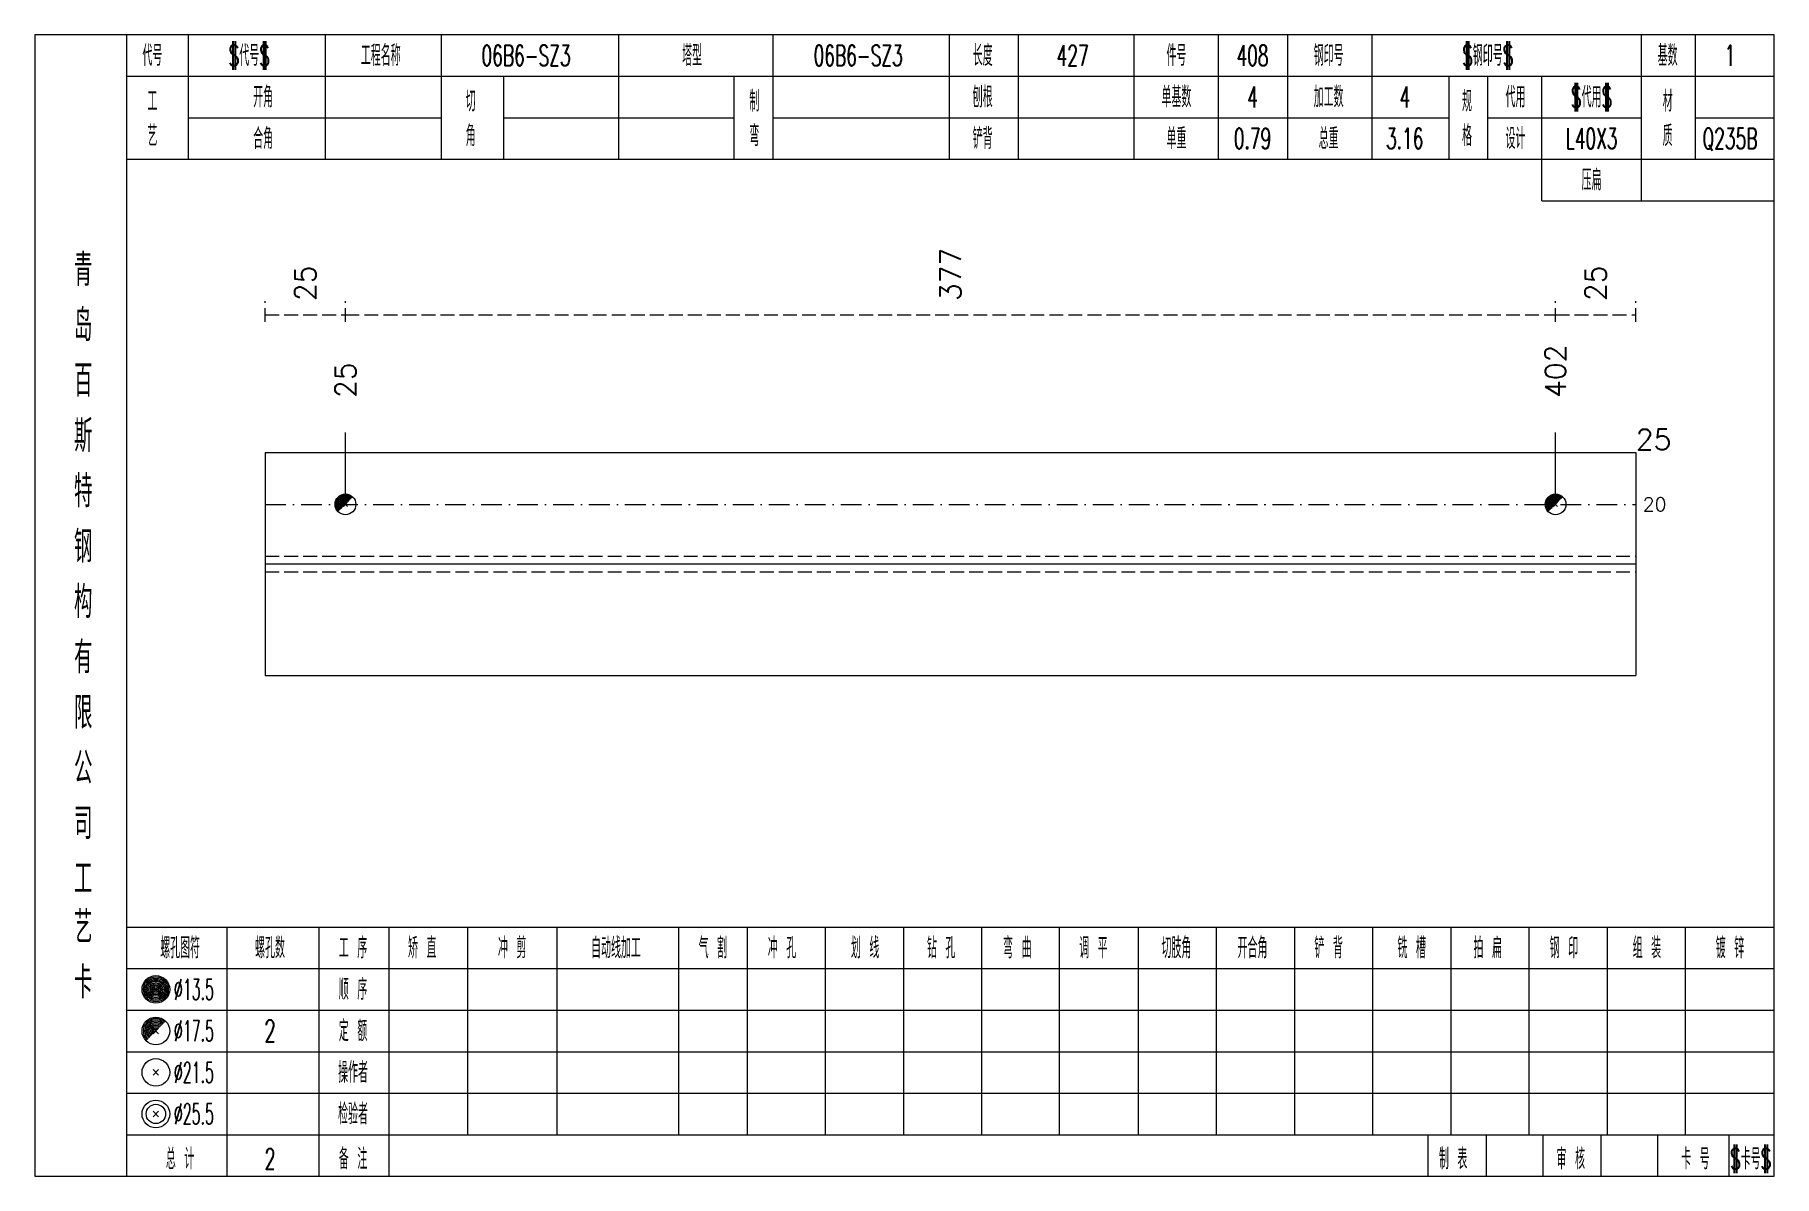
# Model space of a CAD drawing. Extents: x -533 to 8774, y 0 to 7979.
# Drawn here: x 4568.2 to 4819.6, y 5464 to 5629 of the extents above; entities that cross this region are included whole.
import ezdxf
from ezdxf.enums import TextEntityAlignment as Align

# ---------------------------------------------------------------- set-up
doc = ezdxf.new("R2010")
doc.units = 0
doc.header["$MEASUREMENT"] = 0
doc.linetypes.add('一点画线', pattern=[5.2, 3, -1, 0.2, -1])
doc.linetypes.add('虚线', pattern=[2.75, 2, -0.75])
doc.layers.get('0').update_dxf_attribs({"linetype": 'CONTINUOUS', "lineweight": 25})
for name, color, linetype, lineweight in [('1', 7, 'CONTINUOUS', 25), ('4', 7, 'CONTINUOUS', 25), ('5', 7, 'CONTINUOUS', 25)]:
    doc.layers.add(name, color=color, linetype=linetype, lineweight=lineweight)
doc.styles.get("Standard").update_dxf_attribs({"font": 'simplex.shx', "width": 0.7, "height": 3, "bigfont": 'gbhzfs.shx'})

msp = doc.modelspace()

# ---------------------------------------------------------------- texts
at = {"color": 8, "linetype": 'Continuous', "lineweight": 9}
for s, p in [('377', (4700.55, 5590.51)), ('25', (4607.3, 5590.51)), ('25', (4793.8, 5590.51))]:
    msp.add_text(s, height=3, rotation=90, dxfattribs=at).set_placement(p, align=Align.MIDDLE_LEFT)
at = {"color": 7, "linetype": 'Continuous', "lineweight": 13}
for s, p in [('402', (4788, 5576.51)), ('25', (4613.1, 5576.51))]:
    msp.add_text(s, height=3, rotation=90, dxfattribs=at).set_placement(p, align=Align.MIDDLE_LEFT)
for s, height, p in [('25', 3, (4799.6, 5570.51)), ('20', 2, (4800.6, 5561.13))]:
    msp.add_text(s, height=height, dxfattribs=at).set_placement(p, align=Align.MIDDLE_LEFT)
at = {"layer": '4', "color": 1, "linetype": 'Continuous', "lineweight": 13}
for s, height, width, p in [('代号', 3, 0.6, (4585.2, 5626.01)), ('$代号$', 3, 0.6, (4599.2, 5626.01)), ('工程名称', 3, 0.6, (4618.2, 5626.01)), ('06B6-SZ3', 3, 0.6, (4639.2, 5626.01)), ('塔型', 3, 0.6, (4663.2, 5626.01)), ('06B6-SZ3', 3, 0.6, (4687.2, 5626.01)), ('长度', 3, 0.6, (4705.2, 5626.01)), ('427', 3, 0.6, (4718.2, 5626.01)), ('件号', 3, 0.6, (4733.2, 5626.01)), ('408', 3, 0.6, (4744.2, 5626.01)), ('钢印号', 3, 0.6, (4755.2, 5626.01)), ('$钢印号$', 3, 0.6, (4778.2, 5626.01)), ('基数', 3, 0.6, (4804.2, 5626.01)), ('1', 3, 0.6, (4813.2, 5626.01)), ('开角', 3, 0.6, (4601.2, 5620.01)), ('刨根', 3, 0.6, (4705.2, 5620.01)), ('单基数', 3, 0.6, (4733.2, 5620.01)), ('4', 3, 0.6, (4744.2, 5620.01)), ('加工数', 3, 0.6, (4755.2, 5620.01)), ('4', 3, 0.6, (4766.2, 5620.01)), ('代用', 3, 0.6, (4782.2, 5620.01)), ('$代用$', 3, 0.6, (4793.2, 5620.01)), ('工', 3, 0.6, (4585.2, 5619.41)), ('切', 3, 0.6, (4631.2, 5619.41)), ('制', 3, 0.6, (4672.2, 5619.41)), ('规', 3, 0.6, (4775.2, 5619.41)), ('材', 3, 0.6, (4804.2, 5619.41)), ('艺', 3, 0.6, (4585.2, 5614.41)), ('合角', 3, 0.6, (4601.2, 5614.01)), ('角', 3, 0.6, (4631.2, 5614.41)), ('弯', 3, 0.6, (4672.2, 5614.41)), ('铲背', 3, 0.6, (4705.2, 5614.01)), ('单重', 3, 0.6, (4733.2, 5614.01)), ('0.79', 3, 0.6, (4744.2, 5614.01)), ('总重', 3, 0.6, (4755.2, 5614.01)), ('3.16', 3, 0.6, (4766.2, 5614.01)), ('格', 3, 0.6, (4775.2, 5614.41)), ('设计', 3, 0.6, (4782.2, 5614.01)), ('L40X3', 3, 0.6, (4793.2, 5614.01)), ('质', 3, 0.6, (4804.2, 5614.41)), ('Q235B', 3, 0.6, (4813.2, 5614.01)), ('压扁', 3, 0.6, (4793.2, 5608.01)), ('青', 4.6, 0.8, (4575.2, 5595.01)), ('岛', 4.6, 0.8, (4575.2, 5587.01)), ('百', 4.6, 0.8, (4575.2, 5579.01)), ('斯', 4.6, 0.8, (4575.2, 5571.01)), ('特', 4.6, 0.8, (4575.2, 5563.01)), ('钢', 4.6, 0.8, (4575.2, 5555.01)), ('构', 4.6, 0.8, (4575.2, 5547.01)), ('有', 4.6, 0.8, (4575.2, 5539.01)), ('限', 4.6, 0.8, (4575.2, 5531.01)), ('公', 4.6, 0.8, (4575.2, 5523.01)), ('司', 4.6, 0.8, (4575.2, 5515.01)), ('工', 4.6, 0.8, (4575.2, 5507.01)), ('艺', 4.6, 0.8, (4575.2, 5500.01)), ('螺孔图符', 3, 0.6, (4589.2, 5497.01)), ('螺孔数', 3, 0.6, (4602.2, 5497.01)), ('工 序', 3, 0.6, (4614.2, 5497.01)), ('矫 直', 3, 0.6, (4624.2, 5497.01)), ('冲 剪', 3, 0.6, (4637.2, 5497.01)), ('自动线加工', 3, 0.6, (4652.2, 5497.01)), ('气 割', 3, 0.6, (4666.2, 5497.01)), ('冲 孔', 3, 0.6, (4676.2, 5497.01)), ('划 线', 3, 0.6, (4688.2, 5497.01)), ('钻 孔', 3, 0.6, (4699.2, 5497.01)), ('弯 曲', 3, 0.6, (4710.2, 5497.01)), ('调 平', 3, 0.6, (4721.2, 5497.01)), ('切肢角', 3, 0.6, (4733.2, 5497.01)), ('开合角', 3, 0.6, (4744.2, 5497.01)), ('铲 背', 3, 0.6, (4755.2, 5497.01)), ('铣 槽', 3, 0.6, (4767.2, 5497.01)), ('拍 扁', 3, 0.6, (4778.2, 5497.01)), ('钢 印', 3, 0.6, (4789.2, 5497.01)), ('组 装', 3, 0.6, (4801.2, 5497.01)), ('镀 锌', 3, 0.6, (4813.2, 5497.01)), ('卡', 4.6, 0.8, (4575.2, 5492.01)), ('%%C13.5', 3, 0.5, (4591.2, 5491.01)), ('顺 序', 3, 0.6, (4614.2, 5491.01)), ('%%C17.5', 3, 0.5, (4591.2, 5485.01)), ('2', 3.2, 0.6, (4602.2, 5485.01)), ('定 额', 3, 0.6, (4614.2, 5485.01)), ('操作者', 3, 0.6, (4614.2, 5479.01)), ('%%C21.5', 3, 0.5, (4591.2, 5479.01)), ('%%C25.5', 3, 0.5, (4591.2, 5473.01)), ('检验者', 3, 0.6, (4614.2, 5473.01)), ('总 计', 3, 0.6, (4589.2, 5466.51)), ('2', 3, 0.6, (4602.2, 5466.51)), ('备 注', 3, 0.6, (4614.2, 5466.51)), ('制 表', 3, 0.6, (4773.2, 5466.51)), ('审 核', 3, 0.6, (4790.2, 5466.51)), ('卡 号', 3, 0.6, (4808.2, 5466.51)), ('$卡号$', 3, 0.6, (4816.2, 5466.51))]:
    msp.add_text(s, height=height, dxfattribs=dict(at, width=width)).set_placement(p, align=Align.MIDDLE_CENTER)

# ---------------------------------------------------------------- blocks, each defined once
blk = doc.blocks.new('孔17.5')
at = {"layer": '5', "color": 7, "linetype": 'Continuous', "lineweight": 0}
for p, q in [((-0.2, -0.2), (0.2, 0.2)), ((-0.2, 0.2), (0.2, -0.2))]:
    blk.add_line(p, q, dxfattribs=at)
at = {"layer": '5', "color": 7, "linetype": 'Continuous', "lineweight": 13}
blk.add_circle((0, 0), 1, dxfattribs=at)
for radius in [0.9, 0.8, 0.7, 0.6, 0.5, 0.4, 0.3, 0.2, 0.1]:
    blk.add_arc((0, 0), radius, 45, 225, dxfattribs=at)

# ---------------------------------------------------------------- linework, layer by layer
at = {"color": 8, "linetype": '虚线', "lineweight": 9}
for p, q in [((4601.5, 5587.51), (4601.5, 5590.51)), ((4613.1, 5587.51), (4613.1, 5590.51)), ((4613.1, 5587.51), (4613.1, 5590.51)), ((4788, 5587.51), (4788, 5590.51)), ((4788, 5587.51), (4788, 5590.51)), ((4799.6, 5587.51), (4799.6, 5590.51)), ((4601.5, 5588.51), (4613.1, 5588.51)), ((4613.1, 5588.51), (4788, 5588.51)), ((4788, 5588.51), (4799.6, 5588.51))]:
    msp.add_line(p, q, dxfattribs=at)
at = {"color": 7, "linetype": 'Continuous', "lineweight": 13}
for p, q in [((4613.1, 5561.13), (4613.1, 5571.51)), ((4788, 5561.13), (4788, 5571.51))]:
    msp.add_line(p, q, dxfattribs=at)
at = {"color": 7, "linetype": 'Continuous', "lineweight": 18}
for p, q in [((4601.5, 5568.63), (4601.5, 5536.38)), ((4601.5, 5568.63), (4799.6, 5568.63)), ((4799.6, 5568.63), (4799.6, 5536.38)), ((4601.5, 5552.51), (4799.6, 5552.51))]:
    msp.add_line(p, q, dxfattribs=at)
at = {"color": 3, "linetype": '一点画线', "lineweight": 13}
msp.add_line((4601.5, 5561.13), (4799.6, 5561.13), dxfattribs=at)
at = {"color": 1, "linetype": '虚线', "lineweight": 18}
for p, q in [((4601.5, 5553.63), (4799.6, 5553.63)), ((4601.5, 5551.38), (4799.6, 5551.38))]:
    msp.add_line(p, q, dxfattribs=at)
at = {"layer": '1', "color": 7, "linetype": 'Continuous', "lineweight": 18}
msp.add_line((4601.5, 5536.38), (4799.6, 5536.38), dxfattribs=at)
at = {"layer": '4', "color": 1, "linetype": 'Continuous', "lineweight": 18}
for p, q in [((4581.5, 5464.01), (4581.5, 5629.01)), ((4590.4, 5611.01), (4590.4, 5629.01)), ((4610.2, 5611.01), (4610.2, 5629.01)), ((4627, 5611.01), (4627, 5629.01)), ((4652.6, 5611.01), (4652.6, 5629.01)), ((4674.9, 5611.01), (4674.9, 5629.01)), ((4700.4, 5611.01), (4700.4, 5629.01)), ((4710.4, 5611.01), (4710.4, 5629.01)), ((4727.1, 5611.01), (4727.1, 5629.01)), ((4739.3, 5611.01), (4739.3, 5629.01)), ((4749.3, 5611.01), (4749.3, 5629.01)), ((4761.5, 5611.01), (4761.5, 5629.01)), ((4800.4, 5605.01), (4800.4, 5629.01)), ((4808.2, 5611.01), (4808.2, 5629.01)), ((4581.5, 5623.01), (4819.6, 5623.01)), ((4636, 5611.01), (4636, 5623.01)), ((4669.3, 5611.01), (4669.3, 5623.01)), ((4772.6, 5611.01), (4772.6, 5623.01)), ((4778.2, 5611.01), (4778.2, 5623.01)), ((4786, 5605.01), (4786, 5623.01)), ((4590.4, 5617.01), (4627, 5617.01)), ((4636, 5617.01), (4669.3, 5617.01)), ((4674.9, 5617.01), (4772.6, 5617.01)), ((4778.2, 5617.01), (4800.4, 5617.01)), ((4808.2, 5617.01), (4819.6, 5617.01)), ((4581.5, 5611.01), (4819.6, 5611.01)), ((4786, 5605.01), (4819.6, 5605.01)), ((4581.5, 5500.01), (4819.6, 5500.01)), ((4596, 5464.01), (4596, 5500.01)), ((4609.3, 5464.01), (4609.3, 5500.01)), ((4619.4, 5464.01), (4619.4, 5500.01)), ((4630.8, 5470.01), (4630.8, 5500.01)), ((4643.7, 5470.01), (4643.7, 5500.01)), ((4661.3, 5470.01), (4661.3, 5500.01)), ((4671.2, 5470.01), (4671.2, 5500.01)), ((4682.5, 5470.01), (4682.5, 5500.01)), ((4693.8, 5470.01), (4693.8, 5500.01)), ((4705.1, 5470.01), (4705.1, 5500.01)), ((4716.3, 5470.01), (4716.3, 5500.01)), ((4727.7, 5470.01), (4727.7, 5500.01)), ((4739, 5470.01), (4739, 5500.01)), ((4750.3, 5470.01), (4750.3, 5500.01)), ((4761.6, 5470.01), (4761.6, 5500.01)), ((4772.9, 5470.01), (4772.9, 5500.01)), ((4784.2, 5470.01), (4784.2, 5500.01)), ((4795.5, 5470.01), (4795.5, 5500.01)), ((4806.8, 5470.01), (4806.8, 5500.01)), ((4581.5, 5494.01), (4819.6, 5494.01)), ((4581.5, 5488.01), (4819.6, 5488.01)), ((4581.5, 5482.01), (4819.6, 5482.01)), ((4581.5, 5476.01), (4819.6, 5476.01)), ((4581.5, 5470.01), (4819.6, 5470.01)), ((4769.6, 5464.01), (4769.6, 5470.01)), ((4778, 5464.01), (4778, 5470.01)), ((4786.2, 5464.01), (4786.2, 5470.01)), ((4794.6, 5464.01), (4794.6, 5470.01)), ((4802.8, 5464.01), (4802.8, 5470.01)), ((4813.1, 5464.01), (4813.1, 5470.01))]:
    msp.add_line(p, q, dxfattribs=at)
at = {"layer": '4', "color": 7, "linetype": 'Continuous', "lineweight": 13}
for p, q in [((4585.5, 5490.81), (4585.9, 5491.21)), ((4585.9, 5490.81), (4585.5, 5491.21)), ((4585.3, 5478.61), (4586.1, 5479.41)), ((4586.1, 5478.61), (4585.3, 5479.41)), ((4585.3, 5472.61), (4586.1, 5473.41)), ((4586.1, 5472.61), (4585.3, 5473.41))]:
    msp.add_line(p, q, dxfattribs=at)
at = {"layer": '4', "color": 7, "linetype": 'Continuous', "lineweight": 0}
for p, q in [((4585.3, 5484.61), (4586.1, 5485.41)), ((4585.3, 5485.41), (4586.1, 5484.61))]:
    msp.add_line(p, q, dxfattribs=at)
at = {"layer": '4', "color": 1, "linetype": 'Continuous', "lineweight": 18}
msp.add_lwpolyline([(4568.2, 5629.01), (4568.2, 5464.01), (4819.6, 5464.01), (4819.6, 5629.01)], close=True, dxfattribs=at)
at = {"layer": '4', "color": 7, "linetype": 'Continuous', "lineweight": 13}
for centre, radius in [((4585.7, 5491.01), 2), ((4585.7, 5491.01), 1.8), ((4585.7, 5491.01), 1.6), ((4585.7, 5491.01), 1.4), ((4585.7, 5491.01), 1.2), ((4585.7, 5491.01), 1), ((4585.7, 5491.01), 0.8), ((4585.7, 5491.01), 0.6), ((4585.7, 5491.01), 0.4), ((4585.7, 5491.01), 0.2), ((4585.7, 5485.01), 2), ((4585.7, 5479.01), 2), ((4585.7, 5473.01), 2), ((4585.7, 5473.01), 1.4)]:
    msp.add_circle(centre, radius, dxfattribs=at)
for radius in [1.8, 1.6, 1.4, 1.2, 1, 0.8, 0.6, 0.4, 0.2]:
    msp.add_arc((4585.7, 5485.01), radius, 45, 225, dxfattribs=at)

# ---------------------------------------------------------------- block references
at = {"color": 7, "linetype": 'Continuous', "lineweight": 13, "xscale": 1.5, "yscale": 1.5, "zscale": 1.5}
for p in [(4613.1, 5561.13), (4788, 5561.13)]:
    msp.add_blockref('孔17.5', p, dxfattribs=at)

msp.set_redraw_order([(e.dxf.handle, doc.entitydb.next_handle()) for e in msp.query("TEXT MTEXT ATTDEF DIMENSION ARC_DIMENSION")])  # texts and dimensions are drawn at this point

doc.saveas('drawing.dxf')
